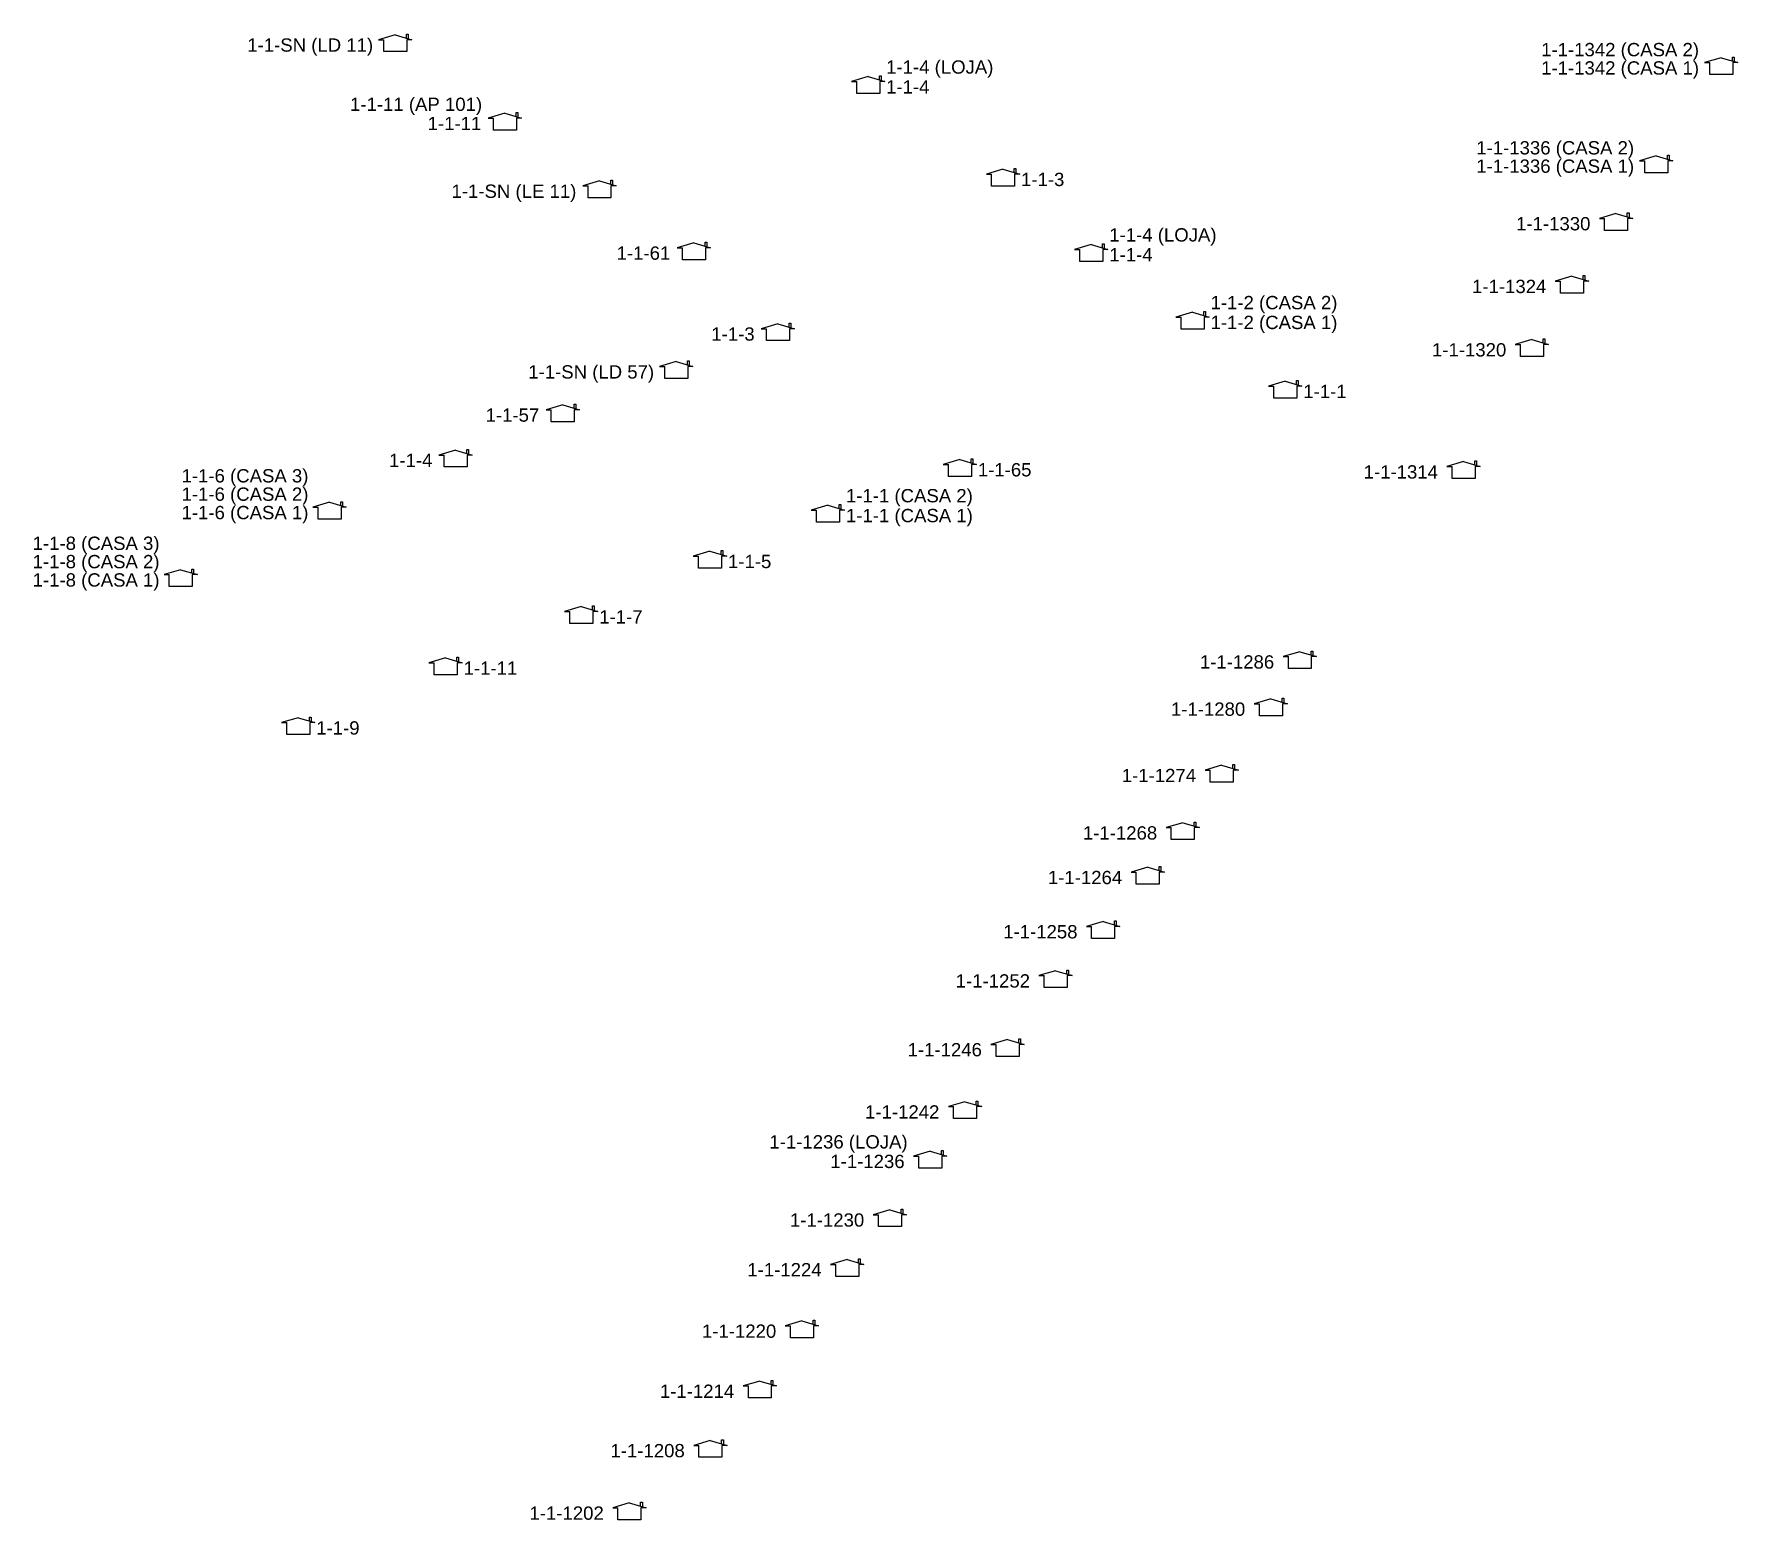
# Model space of a CAD drawing. Header units: inches. Extents: x 21510 to 26976, y 7127 to 12274.
# Drawn here: x 22005.2 to 22261.7, y 8987.4 to 9211 of the extents above; entities that cross this region are included whole.
import ezdxf

# ---------------------------------------------------------------- set-up
doc = ezdxf.new("R2010")
doc.units = ezdxf.units.IN
doc.header["$LTSCALE"] = 0.5
doc.layers.add('surveys', color=7, linetype='Continuous')
doc.layers.add('surveys legendas', color=7, linetype='Continuous')
doc.styles.get("Standard").update_dxf_attribs({"font": 'arial.ttf'})

msp = doc.modelspace()

# ---------------------------------------------------------------- texts
at = {"layer": 'surveys legendas', "color": 0}
for s, p in [('1-1-SN (LD 11)', (22037.31, 9208.31)), ('1-1-1342 (CASA 2)', (22232.04, 9207.62)), ('1-1-4 (LOJA)', (22133.46, 9205)), ('1-1-1342 (CASA 1)', (22232.04, 9204.86)), ('1-1-4', (22133.46, 9202.01)), ('1-1-11 (AP 101)', (22052.78, 9199.39)), ('1-1-11', (22064.46, 9196.5)), ('1-1-1336 (CASA 2)', (22222.27, 9192.84)), ('1-1-1336 (CASA 1)', (22222.27, 9190.08)), ('1-1-SN (LE 11)', (22068.05, 9186.31)), ('1-1-3', (22153.76, 9188.08)), ('1-1-1330', (22228.27, 9181.42)), ('1-1-4 (LOJA)', (22167.04, 9179.74)), ('1-1-61', (22092.9, 9177)), ('1-1-4', (22167.04, 9176.75)), ('1-1-1324', (22221.64, 9171.98)), ('1-1-2 (CASA 2)', (22182.28, 9169.55)), ('1-1-2 (CASA 1)', (22182.28, 9166.56)), ('1-1-3', (22107.15, 9164.82)), ('1-1-1320', (22215.61, 9162.44)), ('1-1-SN (LD 57)', (22079.6, 9159.12)), ('1-1-1', (22196.24, 9156.18)), ('1-1-57', (22073.18, 9152.62)), ('1-1-4', (22058.65, 9145.81)), ('1-1-6 (CASA 3)', (22027.42, 9143.48)), ('1-1-65', (22147.26, 9144.39)), ('1-1-1314', (22205.33, 9144.07)), ('1-1-6 (CASA 2)', (22027.42, 9140.72)), ('1-1-1 (CASA 2)', (22127.41, 9140.49)), ('1-1-6 (CASA 1)', (22027.42, 9137.95)), ('1-1-1 (CASA 1)', (22127.41, 9137.5)), ('1-1-8 (CASA 3)', (22005.01, 9133.33)), ('1-1-8 (CASA 2)', (22005.01, 9130.57)), ('1-1-5', (22109.66, 9130.59)), ('1-1-8 (CASA 1)', (22005.01, 9127.81)), ('1-1-7', (22090.28, 9122.25)), ('1-1-11', (22069.87, 9114.54)), ('1-1-1286', (22180.68, 9115.47)), ('1-1-1280', (22176.32, 9108.37)), ('1-1-9', (22047.69, 9105.54)), ('1-1-1274', (22168.92, 9098.38)), ('1-1-1268', (22163.07, 9089.74)), ('1-1-1264', (22157.8, 9083.03)), ('1-1-1258', (22151.08, 9074.87)), ('1-1-1252', (22143.93, 9067.47)), ('1-1-1246', (22136.69, 9057.12)), ('1-1-1242', (22130.29, 9047.75)), ('1-1-1236 (LOJA)', (22115.89, 9043.25)), ('1-1-1236', (22125.06, 9040.31)), ('1-1-1230', (22118.98, 9031.49)), ('1-1-1224', (22112.57, 9024.01)), ('1-1-1220', (22105.74, 9014.76)), ('1-1-1214', (22099.41, 9005.72)), ('1-1-1208', (22091.97, 8996.78)), ('1-1-1202', (22079.78, 8987.38))]:
    msp.add_text(s, height=2, dxfattribs=at).set_placement(p)

# ---------------------------------------------------------------- blocks, each defined once
blk = doc.blocks.new('SURVEY_SURVEY')
for p, q in [((-0.0000045, 0.0000132), (-0.0000032, 0.0000132)), ((-0.0000045, 0.0000103), (-0.0000045, 0.0000132)), ((-0.0000032, 0.0000132), (-0.0000032, 0.0000099)), ((-0.000013, 0.0000127), (-0.0000255, 0.000009)), ((-0.0000255, 0.000009), (-0.0000216, 0.000009)), ((-0.0000216, 0), (-0.0000216, 0.000009)), ((-0.000013, 0.0000127), (-0.0000004, 0.000009)), ((-0.0000004, 0.000009), (-0.0000043, 0.000009)), ((-0.0000043, 0.000009), (-0.0000043, 0)), ((-0.0000043, 0), (-0.0000216, 0))]:
    blk.add_line(p, q)

# ---------------------------------------------------------------- block references
at = {"layer": 'surveys', "color": 255, "xscale": 200000, "yscale": 200000, "zscale": 200000}
for p in [(22062.17, 9208.31), (22261.73, 9204.86), (22133.35, 9202.01), (22078.67, 9196.5), (22153.64, 9188.08), (22251.96, 9190.08), (22092.91, 9186.31), (22245.9, 9181.42), (22107.12, 9177), (22166.92, 9176.75), (22239.27, 9171.98), (22119.76, 9164.82), (22182.16, 9166.56), (22233.24, 9162.44), (22104.46, 9159.12), (22196.12, 9156.18), (22087.39, 9152.62), (22071.26, 9145.81), (22147.15, 9144.39), (22222.96, 9144.07), (22052.28, 9137.95), (22127.29, 9137.5), (22109.54, 9130.59), (22029.88, 9127.81), (22090.17, 9122.25), (22069.75, 9114.54), (22198.31, 9115.47), (22193.95, 9108.37), (22047.57, 9105.54), (22186.55, 9098.38), (22180.7, 9089.74), (22175.43, 9083.03), (22168.71, 9074.87), (22161.56, 9067.47), (22154.32, 9057.12), (22147.92, 9047.75), (22142.69, 9040.31), (22136.61, 9031.49), (22130.2, 9024.01), (22123.37, 9014.76), (22117.04, 9005.72), (22109.6, 8996.78), (22097.41, 8987.38)]:
    msp.add_blockref('SURVEY_SURVEY', p, dxfattribs=at)

msp.set_redraw_order([(e.dxf.handle, doc.entitydb.next_handle()) for e in msp.query("TEXT MTEXT ATTDEF DIMENSION ARC_DIMENSION")])  # texts and dimensions are drawn at this point

doc.saveas('drawing.dxf')
